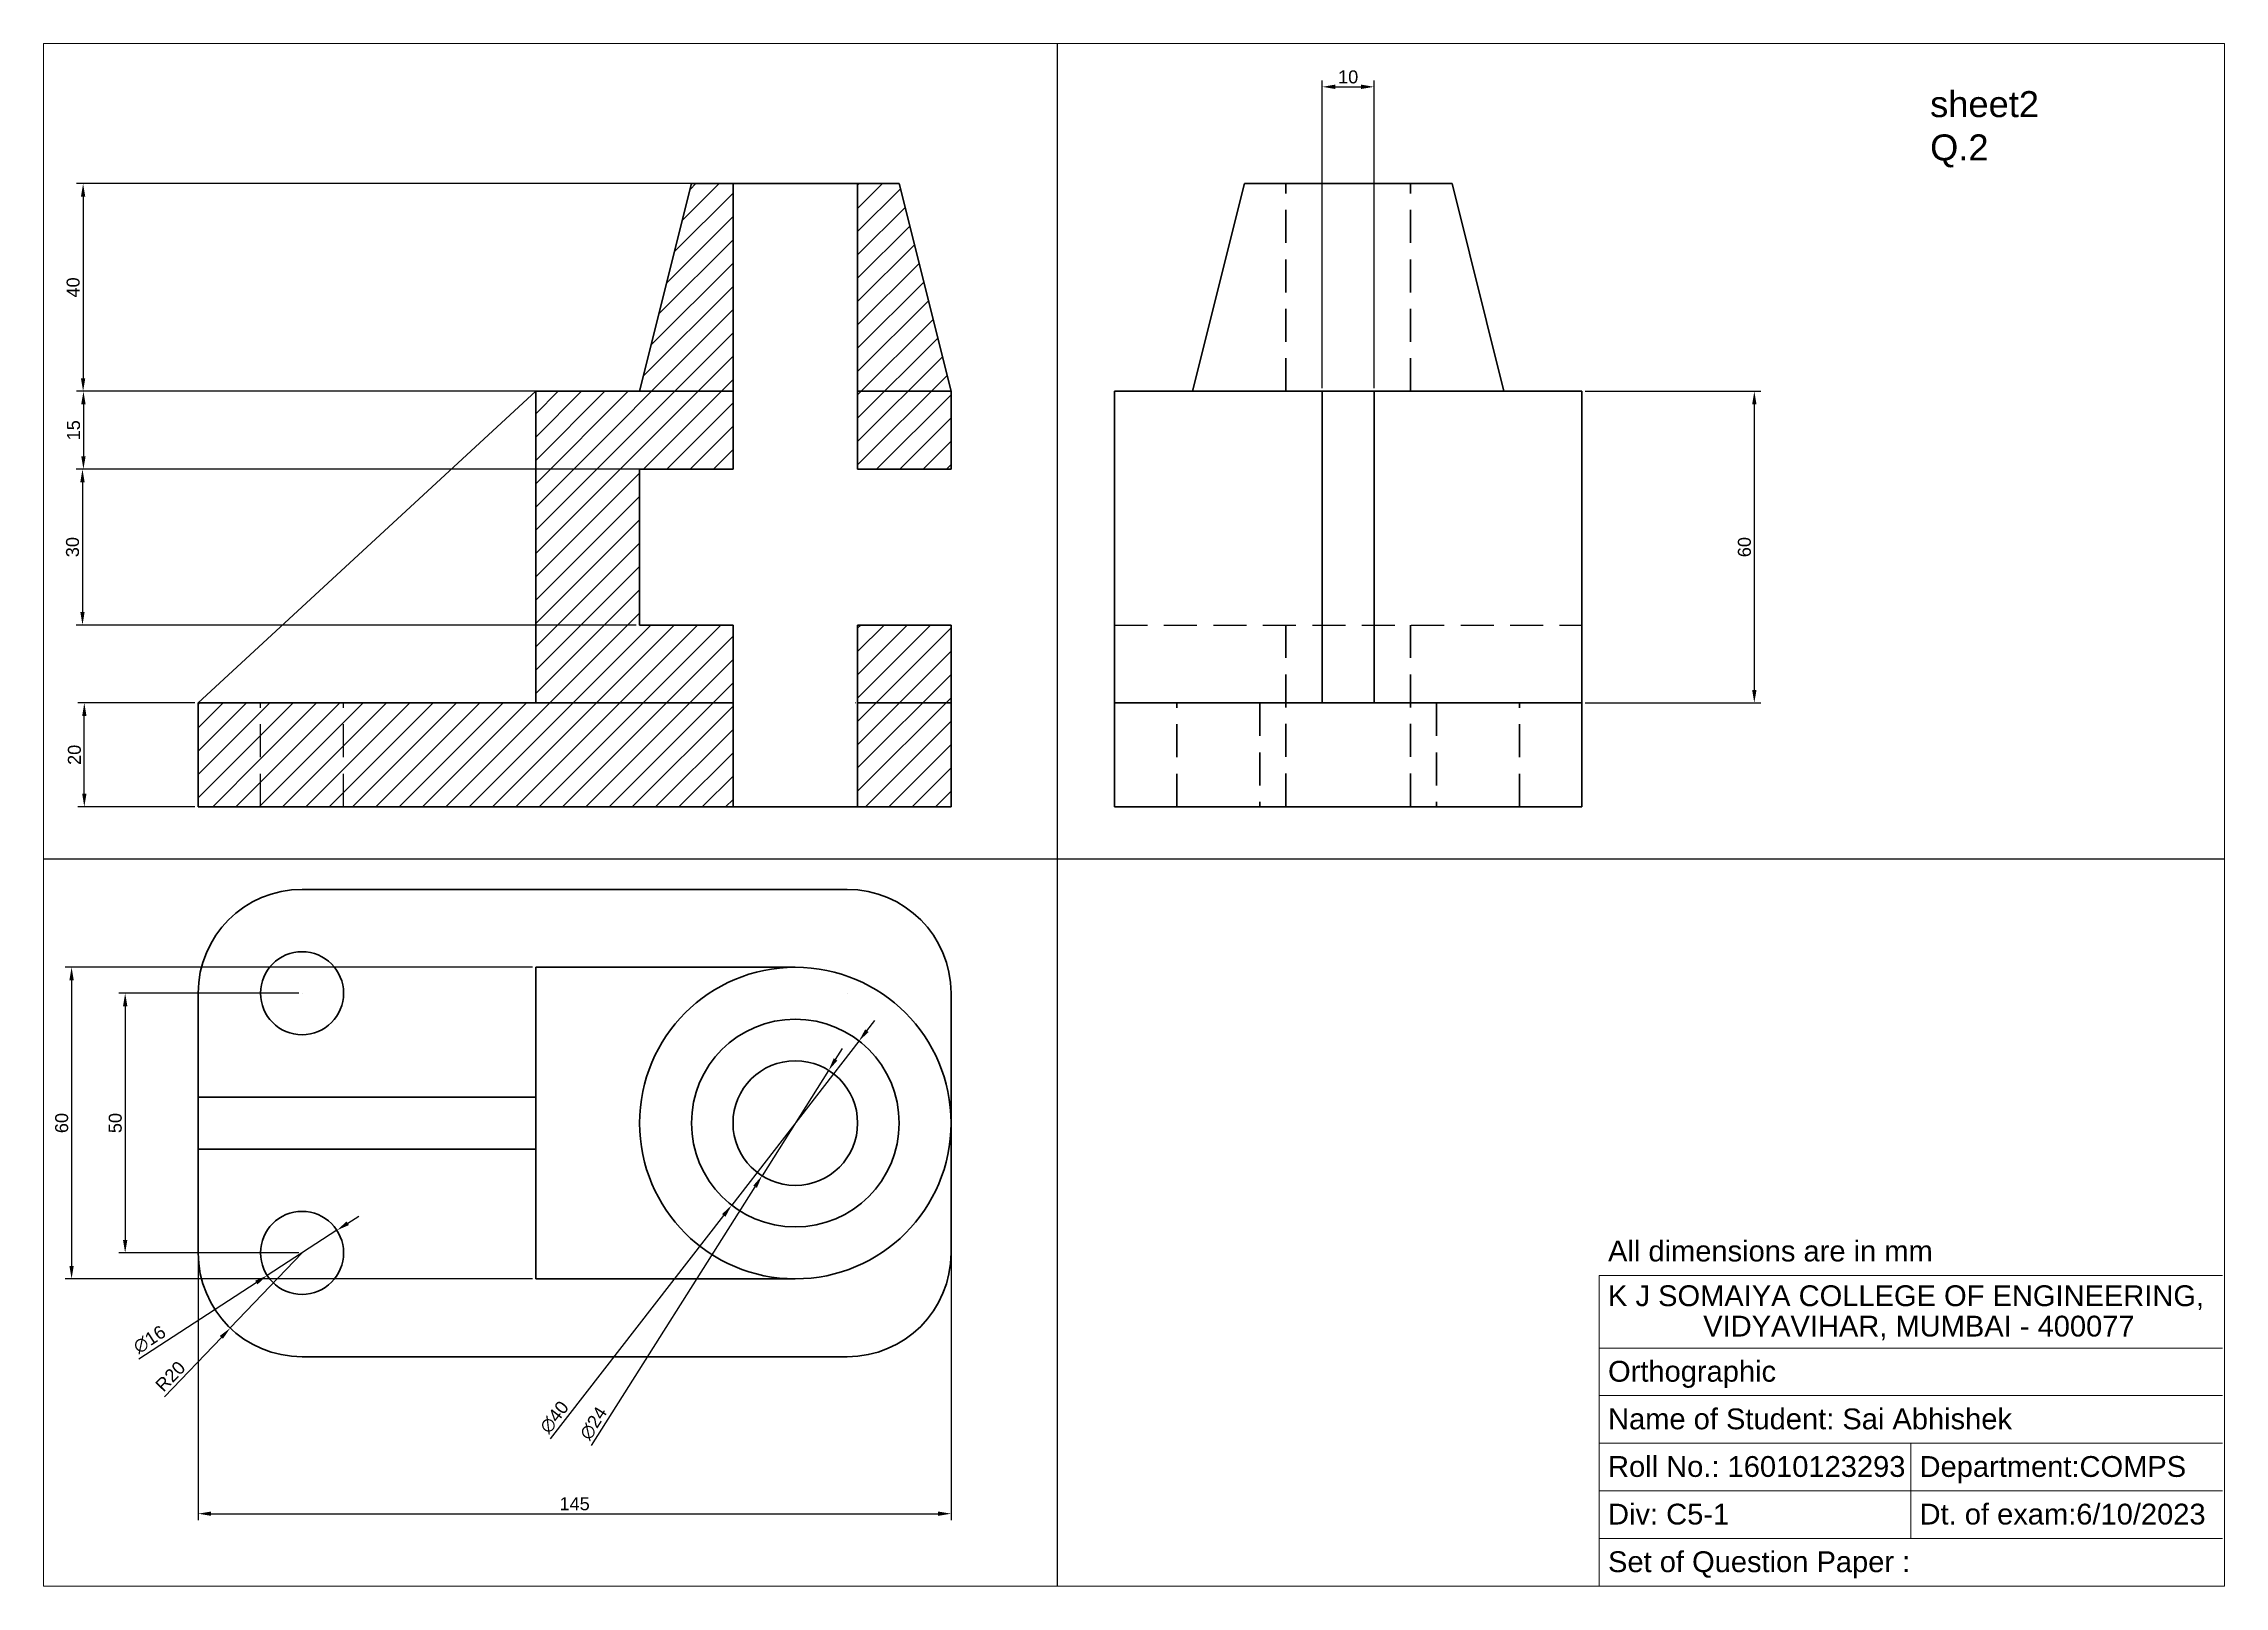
# Model space of a CAD drawing. Header units: millimetres. Extents: x 1601 to 2507, y 1695 to 2010.
# Drawn here: x 2087.2 to 2507.2, y 1695.4 to 1992.5 of the extents above; entities that cross this region are included whole.
import ezdxf

# ---------------------------------------------------------------- set-up
doc = ezdxf.new("R2010")
doc.units = ezdxf.units.MM
doc.linetypes.add('HIDDEN', pattern=[9.525, 6.35, -3.175])
doc.styles.get("Standard").update_dxf_attribs({"font": 'arial.ttf'})
doc.dimstyles.new('ISO-25', dxfattribs={"dimtxt": 2.5, "dimasz": 2.5, "dimexe": 1.25, "dimexo": 0.625, "dimtad": 1, "dimtxsty": 'Standard', "dimcen": 2.5, "dimadec": 0, "dimazin": 0, "dimtfac": 1, "dimtmove": 0, "dimatfit": 3, "dimfxl": 1, "dimarcsym": 0})
pattern_1 = [(45, (-582.978, -174.7293), (-2.245064, 2.245064), [])]

msp = doc.modelspace()

# ---------------------------------------------------------------- texts
for s, height, p in [('All dimensions are in mm', 4.00791, (2388.5, 1757.966)), ('K J SOMAIYA COLLEGE OF ENGINEERING, ', 4.00791, (2388.5, 1749.358)), ('VIDYAVIHAR, MUMBAI - 400077', 4.00791, (2406.836, 1743.506)), ('Orthographic ', 4.00791, (2388.5, 1734.809)), ('Roll No.: 16010123293', 4.00791, (2388.5, 1716.476)), ('Department:COMPS ', 4.00791, (2448.5, 1716.476)), ('Div: C5-1', 4.0079, (2388.5, 1707.309)), ('Dt. of exam:6/10/2023', 4.00791, (2448.5, 1707.309)), ('Set of Question Paper : ', 4.00791, (2388.5, 1698.143))]:
    msp.add_text(s, height=height).set_placement(p)
at = {"lineweight": 9}
msp.add_text('Name of Student: Sai Abhishek', height=4.00791, dxfattribs=at).set_placement((2388.5, 1725.643))
at = {"linetype": 'Continuous', "lineweight": 9, "insert": (2450.533, 1983.312), "char_height": 5, "attachment_point": 1}
msp.add_mtext_dynamic_manual_height_columns('sheet2 Q.2', width=10.32905, gutter_width=25, heights=[0], dxfattribs=at)

# ---------------------------------------------------------------- blocks, each defined once
blk = doc.blocks.new('*D74')
at = {"color": 0, "lineweight": -2, "transparency": 16777216}
for p, q in [((2136.35, 1809.61), (2101.66, 1809.61)), ((2102.91, 1807.11), (2102.91, 1762.11)), ((2136.35, 1759.61), (2101.66, 1759.61))]:
    blk.add_line(p, q, dxfattribs=at)
at = {"color": 0, "transparency": 16777216}
for points in [[(2102.49, 1807.11), (2103.33, 1807.11), (2102.91, 1809.61)], [(2102.49, 1762.11), (2103.33, 1762.11), (2102.91, 1759.61)]]:
    blk.add_solid(points, dxfattribs=at)
at = {"layer": 'Defpoints', "color": 0, "transparency": 16777216}
for p in [(2136.97, 1809.61), (2102.91, 1759.61), (2136.97, 1759.61)]:
    blk.add_point(p, dxfattribs=at)
at = {"color": 0, "transparency": 16777216, "insert": (2101.01, 1784.61), "char_height": 2.5, "attachment_point": 5, "rotation": 90}
blk.add_mtext('50', dxfattribs=at)
blk = doc.blocks.new('*D81')
at = {"color": 0, "lineweight": -2, "transparency": 16777216}
for p, q in [((2145.79, 1765.32), (2147.88, 1766.68)), ((2143.69, 1763.96), (2130.26, 1755.26)), ((2105.51, 1739.22), (2128.16, 1753.9))]:
    blk.add_line(p, q, dxfattribs=at)
at = {"color": 0, "transparency": 16777216}
for points in [[(2145.56, 1765.67), (2146.01, 1764.97), (2143.69, 1763.96)], [(2127.94, 1754.25), (2128.39, 1753.55), (2130.26, 1755.26)]]:
    blk.add_solid(points, dxfattribs=at)
at = {"layer": 'Defpoints', "color": 0, "transparency": 16777216}
for p in [(2143.69, 1763.96), (2130.26, 1755.26)]:
    blk.add_point(p, dxfattribs=at)
at = {"color": 0, "transparency": 16777216, "insert": (2107.61, 1742.93), "char_height": 2.5, "attachment_point": 5, "rotation": 32.943}
blk.add_mtext('∅16', dxfattribs=at)
blk = doc.blocks.new('*D82')
at = {"color": 0, "lineweight": -2, "transparency": 16777216}
for p, q in [((2136.97, 1759.61), (2123.16, 1745.15)), ((2110.5, 1731.91), (2121.43, 1743.34))]:
    blk.add_line(p, q, dxfattribs=at)
at = {"color": 0, "transparency": 16777216}
blk.add_solid([(2121.13, 1743.63), (2121.73, 1743.06), (2123.16, 1745.15)], dxfattribs=at)
at = {"layer": 'Defpoints', "color": 0, "transparency": 16777216}
for p in [(2136.97, 1759.61), (2123.16, 1745.15)]:
    blk.add_point(p, dxfattribs=at)
at = {"color": 0, "transparency": 16777216, "insert": (2111.62, 1735.83), "char_height": 2.5, "attachment_point": 5, "rotation": 46.2965}
blk.add_mtext('R20', dxfattribs=at)
blk = doc.blocks.new('*D83')
at = {"color": 0, "lineweight": -2, "transparency": 16777216}
for p, q in [((2239.72, 1796.87), (2241.06, 1798.98)), ((2238.39, 1794.75), (2225.56, 1774.47)), ((2192.75, 1722.55), (2224.23, 1772.35))]:
    blk.add_line(p, q, dxfattribs=at)
at = {"color": 0, "transparency": 16777216}
for points in [[(2239.37, 1797.09), (2240.07, 1796.64), (2238.39, 1794.75)], [(2223.88, 1772.57), (2224.58, 1772.13), (2225.56, 1774.47)]]:
    blk.add_solid(points, dxfattribs=at)
at = {"layer": 'Defpoints', "color": 0, "transparency": 16777216}
for p in [(2238.39, 1794.75), (2225.56, 1774.47)]:
    blk.add_point(p, dxfattribs=at)
at = {"color": 0, "transparency": 16777216, "insert": (2193.1, 1726.79), "char_height": 2.5, "attachment_point": 5, "rotation": 57.707}
blk.add_mtext('∅24', dxfattribs=at)
blk = doc.blocks.new('*D84')
at = {"color": 0, "lineweight": -2, "transparency": 16777216}
for p, q in [((2245.76, 1802.39), (2247.29, 1804.37)), ((2244.23, 1800.41), (2219.72, 1768.8)), ((2184.81, 1723.79), (2218.19, 1766.83))]:
    blk.add_line(p, q, dxfattribs=at)
at = {"color": 0, "transparency": 16777216}
for points in [[(2245.43, 1802.65), (2246.09, 1802.13), (2244.23, 1800.41)], [(2217.86, 1767.08), (2218.52, 1766.57), (2219.72, 1768.8)]]:
    blk.add_solid(points, dxfattribs=at)
at = {"layer": 'Defpoints', "color": 0, "transparency": 16777216}
for p in [(2244.23, 1800.41), (2219.72, 1768.8)]:
    blk.add_point(p, dxfattribs=at)
at = {"color": 0, "transparency": 16777216, "insert": (2185.57, 1727.97), "char_height": 2.5, "attachment_point": 5, "rotation": 52.2105}
blk.add_mtext('∅40', dxfattribs=at)
blk = doc.blocks.new('*D85')
at = {"color": 0, "lineweight": -2, "transparency": 16777216}
for p, q in [((2181.35, 1814.61), (2091.34, 1814.61)), ((2092.59, 1812.11), (2092.59, 1757.11)), ((2181.35, 1754.61), (2091.34, 1754.61))]:
    blk.add_line(p, q, dxfattribs=at)
at = {"color": 0, "transparency": 16777216}
for points in [[(2092.17, 1812.11), (2093.01, 1812.11), (2092.59, 1814.61)], [(2092.17, 1757.11), (2093.01, 1757.11), (2092.59, 1754.61)]]:
    blk.add_solid(points, dxfattribs=at)
at = {"layer": 'Defpoints', "color": 0, "transparency": 16777216}
for p in [(2181.97, 1814.61), (2092.59, 1754.61), (2181.97, 1754.61)]:
    blk.add_point(p, dxfattribs=at)
at = {"color": 0, "transparency": 16777216, "insert": (2090.69, 1784.61), "char_height": 2.5, "attachment_point": 5, "rotation": 90}
blk.add_mtext('60', dxfattribs=at)
blk = doc.blocks.new('*D86')
at = {"color": 0, "lineweight": -2, "transparency": 16777216}
for p, q in [((2116.35, 1865.51), (2093.79, 1865.51)), ((2095.04, 1848.01), (2095.04, 1863.01)), ((2116.35, 1845.51), (2093.79, 1845.51))]:
    blk.add_line(p, q, dxfattribs=at)
at = {"color": 0, "transparency": 16777216}
for points in [[(2094.63, 1863.01), (2095.46, 1863.01), (2095.04, 1865.51)], [(2094.63, 1848.01), (2095.46, 1848.01), (2095.04, 1845.51)]]:
    blk.add_solid(points, dxfattribs=at)
at = {"layer": 'Defpoints', "color": 0, "transparency": 16777216}
for p in [(2095.04, 1865.51), (2116.97, 1865.51), (2116.97, 1845.51)]:
    blk.add_point(p, dxfattribs=at)
at = {"color": 0, "transparency": 16777216, "insert": (2093.14, 1855.51), "char_height": 2.5, "attachment_point": 5, "rotation": 90}
blk.add_mtext('20', dxfattribs=at)
blk = doc.blocks.new('*D75')
at = {"color": 0, "lineweight": -2, "transparency": 16777216}
for p, q in [((2219.35, 1965.51), (2093.56, 1965.51)), ((2094.81, 1963.01), (2094.81, 1928.01)), ((2219.35, 1925.51), (2093.56, 1925.51))]:
    blk.add_line(p, q, dxfattribs=at)
at = {"color": 0, "transparency": 16777216}
for points in [[(2094.39, 1963.01), (2095.22, 1963.01), (2094.81, 1965.51)], [(2094.39, 1928.01), (2095.22, 1928.01), (2094.81, 1925.51)]]:
    blk.add_solid(points, dxfattribs=at)
at = {"layer": 'Defpoints', "color": 0, "transparency": 16777216}
for p in [(2219.97, 1965.51), (2094.81, 1925.51), (2219.97, 1925.51)]:
    blk.add_point(p, dxfattribs=at)
at = {"color": 0, "transparency": 16777216, "insert": (2092.9, 1945.51), "char_height": 2.5, "attachment_point": 5, "rotation": 90}
blk.add_mtext('40', dxfattribs=at)
blk = doc.blocks.new('*D76')
at = {"color": 0, "lineweight": -2, "transparency": 16777216}
for p, q in [((2333.45, 1926.14), (2333.45, 1985.39)), ((2335.95, 1984.14), (2340.95, 1984.14)), ((2343.45, 1926.14), (2343.45, 1985.39))]:
    blk.add_line(p, q, dxfattribs=at)
at = {"color": 0, "transparency": 16777216}
for points in [[(2335.95, 1984.56), (2335.95, 1983.73), (2333.45, 1984.14)], [(2340.95, 1984.56), (2340.95, 1983.73), (2343.45, 1984.14)]]:
    blk.add_solid(points, dxfattribs=at)
at = {"layer": 'Defpoints', "color": 0, "transparency": 16777216}
for p in [(2343.45, 1984.14), (2333.45, 1925.51), (2343.45, 1925.51)]:
    blk.add_point(p, dxfattribs=at)
at = {"color": 0, "lineweight": 30, "transparency": 16777216, "insert": (2338.45, 1986.04), "char_height": 2.5, "attachment_point": 5}
blk.add_mtext('10', dxfattribs=at)
blk = doc.blocks.new('*D77')
at = {"color": 0, "lineweight": -2, "transparency": 16777216}
for p, q in [((2219.35, 1925.51), (2093.62, 1925.51)), ((2094.87, 1923.01), (2094.87, 1913.01)), ((2219.35, 1910.51), (2093.62, 1910.51))]:
    blk.add_line(p, q, dxfattribs=at)
at = {"color": 0, "transparency": 16777216}
for points in [[(2094.45, 1923.01), (2095.29, 1923.01), (2094.87, 1925.51)], [(2094.45, 1913.01), (2095.29, 1913.01), (2094.87, 1910.51)]]:
    blk.add_solid(points, dxfattribs=at)
at = {"layer": 'Defpoints', "color": 0, "transparency": 16777216}
for p in [(2219.97, 1925.51), (2094.87, 1910.51), (2219.97, 1910.51)]:
    blk.add_point(p, dxfattribs=at)
at = {"color": 0, "transparency": 16777216, "insert": (2092.97, 1918.01), "char_height": 2.5, "attachment_point": 5, "rotation": 90}
blk.add_mtext('15', dxfattribs=at)
blk = doc.blocks.new('*D78')
at = {"color": 0, "lineweight": -2, "transparency": 16777216}
for p, q in [((2201.35, 1910.51), (2093.44, 1910.51)), ((2094.69, 1908.01), (2094.69, 1883.01)), ((2201.35, 1880.51), (2093.44, 1880.51))]:
    blk.add_line(p, q, dxfattribs=at)
at = {"color": 0, "transparency": 16777216}
for points in [[(2094.27, 1908.01), (2095.1, 1908.01), (2094.69, 1910.51)], [(2094.27, 1883.01), (2095.1, 1883.01), (2094.69, 1880.51)]]:
    blk.add_solid(points, dxfattribs=at)
at = {"layer": 'Defpoints', "color": 0, "transparency": 16777216}
for p in [(2201.97, 1910.51), (2094.69, 1880.51), (2201.97, 1880.51)]:
    blk.add_point(p, dxfattribs=at)
at = {"color": 0, "transparency": 16777216, "insert": (2092.78, 1895.51), "char_height": 2.5, "attachment_point": 5, "rotation": 90}
blk.add_mtext('30', dxfattribs=at)
blk = doc.blocks.new('*D79')
at = {"color": 0, "lineweight": -2, "transparency": 16777216}
for p, q in [((2384.08, 1925.51), (2417.92, 1925.51)), ((2416.67, 1923.01), (2416.67, 1868.01)), ((2384.08, 1865.51), (2417.92, 1865.51))]:
    blk.add_line(p, q, dxfattribs=at)
at = {"color": 0, "transparency": 16777216}
for points in [[(2416.26, 1923.01), (2417.09, 1923.01), (2416.67, 1925.51)], [(2416.26, 1868.01), (2417.09, 1868.01), (2416.67, 1865.51)]]:
    blk.add_solid(points, dxfattribs=at)
at = {"layer": 'Defpoints', "color": 0, "transparency": 16777216}
for p in [(2383.45, 1925.51), (2383.45, 1865.51), (2416.67, 1865.51)]:
    blk.add_point(p, dxfattribs=at)
at = {"color": 0, "transparency": 16777216, "insert": (2414.77, 1895.51), "char_height": 2.5, "attachment_point": 5, "rotation": 90}
blk.add_mtext('60', dxfattribs=at)
blk = doc.blocks.new('*D80')
at = {"color": 0, "lineweight": -2, "transparency": 16777216}
for p, q in [((2116.97, 1788.98), (2116.97, 1708.14)), ((2261.97, 1788.98), (2261.97, 1708.14)), ((2119.47, 1709.39), (2259.47, 1709.39))]:
    blk.add_line(p, q, dxfattribs=at)
at = {"color": 0, "transparency": 16777216}
for points in [[(2119.47, 1709.81), (2119.47, 1708.97), (2116.97, 1709.39)], [(2259.47, 1709.81), (2259.47, 1708.97), (2261.97, 1709.39)]]:
    blk.add_solid(points, dxfattribs=at)
at = {"layer": 'Defpoints', "color": 0, "transparency": 16777216}
for p in [(2116.97, 1789.61), (2261.97, 1789.61), (2261.97, 1709.39)]:
    blk.add_point(p, dxfattribs=at)
at = {"color": 0, "transparency": 16777216, "insert": (2189.47, 1711.29), "char_height": 2.5, "attachment_point": 5}
blk.add_mtext('145', dxfattribs=at)

# ---------------------------------------------------------------- dimensions: what is measured, and where the dimension line sits
at = {"lineweight": 30}
dim = msp.add_linear_dim(base=(2343.454, 1984.143), p1=(2333.454, 1925.512), p2=(2343.454, 1925.512), dimstyle='ISO-25', dxfattribs=at)
dim.commit()
dim.dimension.update_dxf_attribs({"geometry": '*D76', "text_midpoint": (2338.454, 1986.044)})
for base, p1, p2, picture, middle in [((2094.806, 1925.512), (2219.975, 1965.512), (2219.975, 1925.512), '*D75', (2092.905, 1945.512)), ((2094.871, 1910.512), (2219.975, 1925.512), (2219.975, 1910.512), '*D77', (2092.97, 1918.012)), ((2416.674, 1865.512), (2383.454, 1925.512), (2383.454, 1865.512), '*D79', (2414.772, 1895.512)), ((2094.686, 1880.512), (2201.975, 1910.512), (2201.975, 1880.512), '*D78', (2092.783, 1895.512)), ((2095.043, 1865.512), (2116.975, 1845.512), (2116.975, 1865.512), '*D86', (2093.142, 1855.512)), ((2092.59, 1754.609), (2181.975, 1814.609), (2181.975, 1754.609), '*D85', (2090.689, 1784.609)), ((2102.91, 1759.609), (2136.975, 1809.609), (2136.975, 1759.609), '*D74', (2101.008, 1784.609))]:
    dim = msp.add_linear_dim(base=base, p1=p1, p2=p2, angle=90, dimstyle='ISO-25')
    dim.commit()
    dim.dimension.update_dxf_attribs({"geometry": picture, "text_midpoint": middle})
for p1, p2, picture, middle in [((2244.23, 1800.414), (2219.72, 1768.804), '*D84', (2187.125, 1726.767)), ((2238.386, 1794.753), (2225.564, 1774.465), '*D83', (2194.768, 1725.738)), ((2143.689, 1763.959), (2130.261, 1755.259), '*D81', (2108.682, 1741.275))]:
    dim = msp.add_diameter_dim_2p(p1=p1, p2=p2, dimstyle='ISO-25')
    dim.commit()
    dim.dimension.update_dxf_attribs({"geometry": picture, "text_midpoint": middle, "dimtype": 163})
dim = msp.add_linear_dim(base=(2261.975, 1709.389), p1=(2116.975, 1789.609), p2=(2261.975, 1789.609), dimstyle='ISO-25')
dim.commit()
dim.dimension.update_dxf_attribs({"geometry": '*D80', "text_midpoint": (2189.475, 1711.29)})
dim = msp.add_radius_dim(center=(2136.975, 1759.609), mpoint=(2123.156, 1745.151), dimstyle='ISO-25')
dim.commit()
dim.dimension.update_dxf_attribs({"geometry": '*D82', "text_midpoint": (2112.997, 1734.521), "dimtype": 164})

# ---------------------------------------------------------------- hatches: boundary and pattern name
h = msp.add_hatch()
h.set_pattern_fill('ANSI31', color=256)
h.set_pattern_definition(pattern_1)
h.paths.add_polyline_path([(2128.975, 1865.512), (2116.975, 1865.512), (2116.975, 1845.512), (2128.975, 1845.512)])
h.paths.add_polyline_path([(2201.975, 1910.512), (2219.975, 1910.512), (2219.975, 1925.512), (2201.975, 1925.512), (2181.975, 1925.512), (2181.975, 1865.512), (2219.975, 1865.512), (2219.975, 1880.512), (2201.975, 1880.512)])
h.paths.add_polyline_path([(2219.975, 1965.512), (2211.975, 1965.512), (2201.975, 1925.512), (2219.975, 1925.512)])
h.paths.add_polyline_path([(2251.975, 1965.512), (2243.975, 1965.512), (2243.975, 1925.512), (2261.975, 1925.512)])
h.paths.add_polyline_path([(2261.975, 1925.512), (2243.975, 1925.512), (2243.975, 1910.512), (2261.975, 1910.512)])
h.paths.add_polyline_path([(2261.975, 1880.512), (2243.975, 1880.512), (2243.975, 1865.512), (2261.975, 1865.512)])
h.paths.add_polyline_path([(2261.975, 1865.512), (2243.975, 1865.512), (2243.975, 1845.512), (2261.975, 1845.512)])
h.paths.add_polyline_path([(2219.975, 1865.512), (2181.975, 1865.512), (2144.975, 1865.512), (2144.975, 1845.512), (2219.975, 1845.512)])
h = msp.add_hatch()
h.set_pattern_fill('ANSI31', color=256)
h.set_pattern_definition(pattern_1)
h.paths.add_polyline_path([(2144.975, 1865.512), (2128.975, 1865.512), (2128.975, 1845.512), (2144.975, 1845.512)])

# ---------------------------------------------------------------- linework, layer by layer
at = {"lineweight": 9}
for p, q in [((2087.203, 1992.46), (2507.203, 1992.46)), ((2087.203, 1695.46), (2087.203, 1992.46)), ((2507.203, 1992.46), (2507.203, 1695.46)), ((2219.975, 1965.512), (2219.975, 1965.512)), ((2243.975, 1965.512), (2243.975, 1965.512)), ((2251.975, 1965.512), (2251.975, 1965.512)), ((2181.975, 1925.512), (2181.975, 1925.512)), ((2181.975, 1925.512), (2201.975, 1925.512)), ((2201.975, 1925.512), (2201.975, 1925.512)), ((2219.975, 1925.512), (2219.975, 1925.512)), ((2243.975, 1925.512), (2243.975, 1925.512)), ((2261.975, 1910.512), (2261.975, 1925.512)), ((2261.975, 1925.512), (2261.975, 1925.512)), ((2333.454, 1925.512), (2343.454, 1925.512)), ((2343.454, 1925.512), (2343.454, 1925.512)), ((2201.975, 1910.512), (2201.975, 1880.512)), ((2201.975, 1910.512), (2201.975, 1910.512)), ((2201.975, 1910.512), (2201.975, 1880.512)), ((2201.975, 1910.512), (2201.975, 1880.512)), ((2261.975, 1910.512), (2261.975, 1910.512)), ((2201.975, 1880.512), (2201.975, 1880.512)), ((2261.975, 1880.512), (2261.975, 1880.512)), ((2116.975, 1865.512), (2116.975, 1845.512)), ((2116.975, 1865.512), (2116.975, 1865.512)), ((2116.975, 1865.512), (2181.975, 1865.512)), ((2181.975, 1865.512), (2181.975, 1865.512)), ((2201.975, 1865.512), (2201.975, 1865.512)), ((2219.975, 1865.512), (2219.975, 1865.512)), ((2243.623, 1865.513), (2243.527, 1865.536)), ((2243.975, 1865.512), (2243.975, 1865.512)), ((2261.975, 1865.512), (2261.975, 1865.512)), ((2116.975, 1845.512), (2116.975, 1845.512)), ((2261.975, 1845.512), (2261.975, 1845.512)), ((2087.203, 1695.46), (2087.203, 1835.46)), ((2087.203, 1835.46), (2087.203, 1835.46)), ((2231.975, 1829.609), (2231.975, 1829.609)), ((2231.975, 1829.609), (2241.975, 1829.609)), ((2181.975, 1814.609), (2181.975, 1754.609)), ((2181.975, 1814.609), (2181.975, 1814.609)), ((2116.975, 1809.609), (2116.975, 1809.609)), ((2136.975, 1809.609), (2136.975, 1809.609)), ((2241.975, 1809.609), (2241.975, 1809.609)), ((2261.975, 1784.609), (2261.975, 1809.609)), ((2261.975, 1809.609), (2261.975, 1809.609)), ((2261.975, 1809.609), (2261.975, 1809.609)), ((2116.975, 1789.609), (2116.975, 1789.609)), ((2116.975, 1789.609), (2116.975, 1779.609)), ((2181.975, 1784.609), (2181.975, 1789.609)), ((2181.975, 1789.609), (2181.975, 1789.609)), ((2181.975, 1779.609), (2181.975, 1789.609)), ((2116.975, 1779.609), (2116.975, 1779.609)), ((2181.975, 1779.609), (2181.975, 1779.609)), ((2116.975, 1759.609), (2116.975, 1759.609)), ((2181.975, 1754.609), (2181.975, 1754.609)), ((2231.975, 1754.609), (2231.975, 1754.609)), ((2386.822, 1755.283), (2506.822, 1755.283)), ((2386.822, 1695.46), (2386.822, 1755.283)), ((2507.203, 1750.46), (2507.203, 1695.46)), ((2231.975, 1739.609), (2205.241, 1739.609)), ((2205.241, 1739.609), (2231.975, 1739.609)), ((2231.975, 1739.609), (2241.975, 1739.609)), ((2386.822, 1741.293), (2506.822, 1741.293)), ((2386.822, 1732.127), (2506.822, 1732.127)), ((2386.822, 1722.96), (2506.822, 1722.96)), ((2446.822, 1722.96), (2446.822, 1704.627)), ((2386.822, 1713.793), (2506.822, 1713.793)), ((2386.822, 1704.627), (2506.822, 1704.627)), ((2507.203, 1695.46), (2087.203, 1695.46)), ((2507.203, 1695.46), (2387.203, 1695.46))]:
    msp.add_line(p, q, dxfattribs=at)
for p, q in [((2282.423, 1992.46), (2282.423, 1695.396)), ((2305.454, 1865.512), (2321.454, 1865.512)), ((2321.454, 1865.512), (2321.454, 1865.512)), ((2371.454, 1865.512), (2355.454, 1865.512)), ((2355.454, 1865.512), (2355.454, 1865.512)), ((2087.203, 1835.46), (2507.203, 1835.46))]:
    msp.add_line(p, q)
at = {"lineweight": 30}
for p, q in [((2211.975, 1965.512), (2201.975, 1925.512)), ((2251.975, 1965.512), (2211.975, 1965.512)), ((2243.975, 1965.512), (2219.975, 1965.512)), ((2219.975, 1965.512), (2219.975, 1925.512)), ((2231.975, 1965.512), (2251.975, 1965.512)), ((2243.975, 1925.512), (2243.975, 1965.512)), ((2251.975, 1965.512), (2261.975, 1925.512)), ((2318.454, 1965.512), (2308.454, 1925.512)), ((2318.454, 1965.512), (2358.454, 1965.512)), ((2358.454, 1965.512), (2368.454, 1925.512)), ((2181.975, 1925.512), (2116.975, 1865.512)), ((2181.975, 1865.512), (2181.975, 1925.512)), ((2181.975, 1925.512), (2201.975, 1925.512)), ((2201.975, 1925.512), (2219.975, 1925.512)), ((2219.975, 1925.512), (2219.975, 1910.512)), ((2243.975, 1925.512), (2261.975, 1925.512)), ((2243.975, 1925.512), (2243.975, 1910.512)), ((2261.975, 1925.512), (2261.975, 1910.512)), ((2293.454, 1925.512), (2308.454, 1925.512)), ((2293.454, 1925.512), (2293.454, 1845.512)), ((2308.454, 1925.512), (2368.454, 1925.512)), ((2333.454, 1865.512), (2333.454, 1925.512)), ((2343.454, 1925.512), (2343.454, 1865.512)), ((2368.454, 1925.512), (2383.454, 1925.512)), ((2383.454, 1845.512), (2383.454, 1925.512)), ((2219.975, 1910.512), (2201.975, 1910.512)), ((2201.975, 1910.512), (2201.975, 1880.512)), ((2261.975, 1910.512), (2243.975, 1910.512)), ((2201.975, 1880.512), (2219.975, 1880.512)), ((2219.975, 1880.512), (2219.975, 1845.512)), ((2243.975, 1880.512), (2261.975, 1880.512)), ((2243.975, 1880.512), (2243.975, 1845.512)), ((2261.975, 1845.512), (2261.975, 1880.512)), ((2116.975, 1845.512), (2116.975, 1865.512)), ((2116.975, 1865.512), (2219.975, 1865.512)), ((2261.975, 1865.512), (2243.975, 1865.512)), ((2383.454, 1865.512), (2293.454, 1865.512)), ((2383.454, 1845.512), (2383.454, 1865.512)), ((2116.975, 1845.512), (2261.975, 1845.512)), ((2293.454, 1845.512), (2383.454, 1845.512)), ((2136.975, 1829.609), (2231.975, 1829.609)), ((2231.975, 1829.609), (2241.975, 1829.609)), ((2231.975, 1814.609), (2181.975, 1814.609)), ((2181.975, 1814.609), (2181.975, 1754.609)), ((2116.975, 1784.609), (2116.975, 1809.609)), ((2261.975, 1759.609), (2261.975, 1809.609)), ((2181.975, 1789.609), (2116.975, 1789.609)), ((2116.975, 1784.609), (2116.975, 1759.609)), ((2116.975, 1779.609), (2181.975, 1779.609)), ((2181.975, 1754.609), (2231.975, 1754.609)), ((2136.975, 1739.609), (2231.975, 1739.609)), ((2231.975, 1739.609), (2241.975, 1739.609))]:
    msp.add_line(p, q, dxfattribs=at)
at = {"linetype": 'HIDDEN', "lineweight": 30}
for p, q in [((2326.454, 1925.512), (2326.454, 1965.512)), ((2350.454, 1925.512), (2350.454, 1965.512)), ((2326.454, 1880.512), (2326.454, 1845.512)), ((2350.454, 1880.512), (2350.454, 1845.512)), ((2305.454, 1845.512), (2305.454, 1865.512)), ((2321.454, 1865.512), (2321.454, 1845.512)), ((2355.454, 1865.512), (2355.454, 1845.512)), ((2371.454, 1845.512), (2371.454, 1865.512))]:
    msp.add_line(p, q, dxfattribs=at)
at = {"linetype": 'HIDDEN'}
for p, q in [((2293.454, 1880.512), (2383.454, 1880.512)), ((2128.975, 1845.512), (2128.975, 1865.512)), ((2144.975, 1845.512), (2144.975, 1865.512))]:
    msp.add_line(p, q, dxfattribs=at)
at = {"lineweight": 30}
for centre, radius in [((2136.975, 1809.609), 8), ((2231.975, 1784.609), 30), ((2231.975, 1784.609), 20), ((2231.975, 1784.609), 12), ((2136.975, 1759.609), 8)]:
    msp.add_circle(centre, radius, dxfattribs=at)
for centre, start, end in [((2136.975, 1809.609), 90, 180), ((2241.975, 1809.609), 0, 90), ((2136.975, 1759.609), 180, 270), ((2241.975, 1759.609), 270, 0)]:
    msp.add_arc(centre, 20, start, end, dxfattribs=at)

msp.set_redraw_order([(e.dxf.handle, doc.entitydb.next_handle()) for e in msp.query("TEXT MTEXT ATTDEF DIMENSION ARC_DIMENSION")])  # texts and dimensions are drawn at this point

doc.saveas('drawing.dxf')
